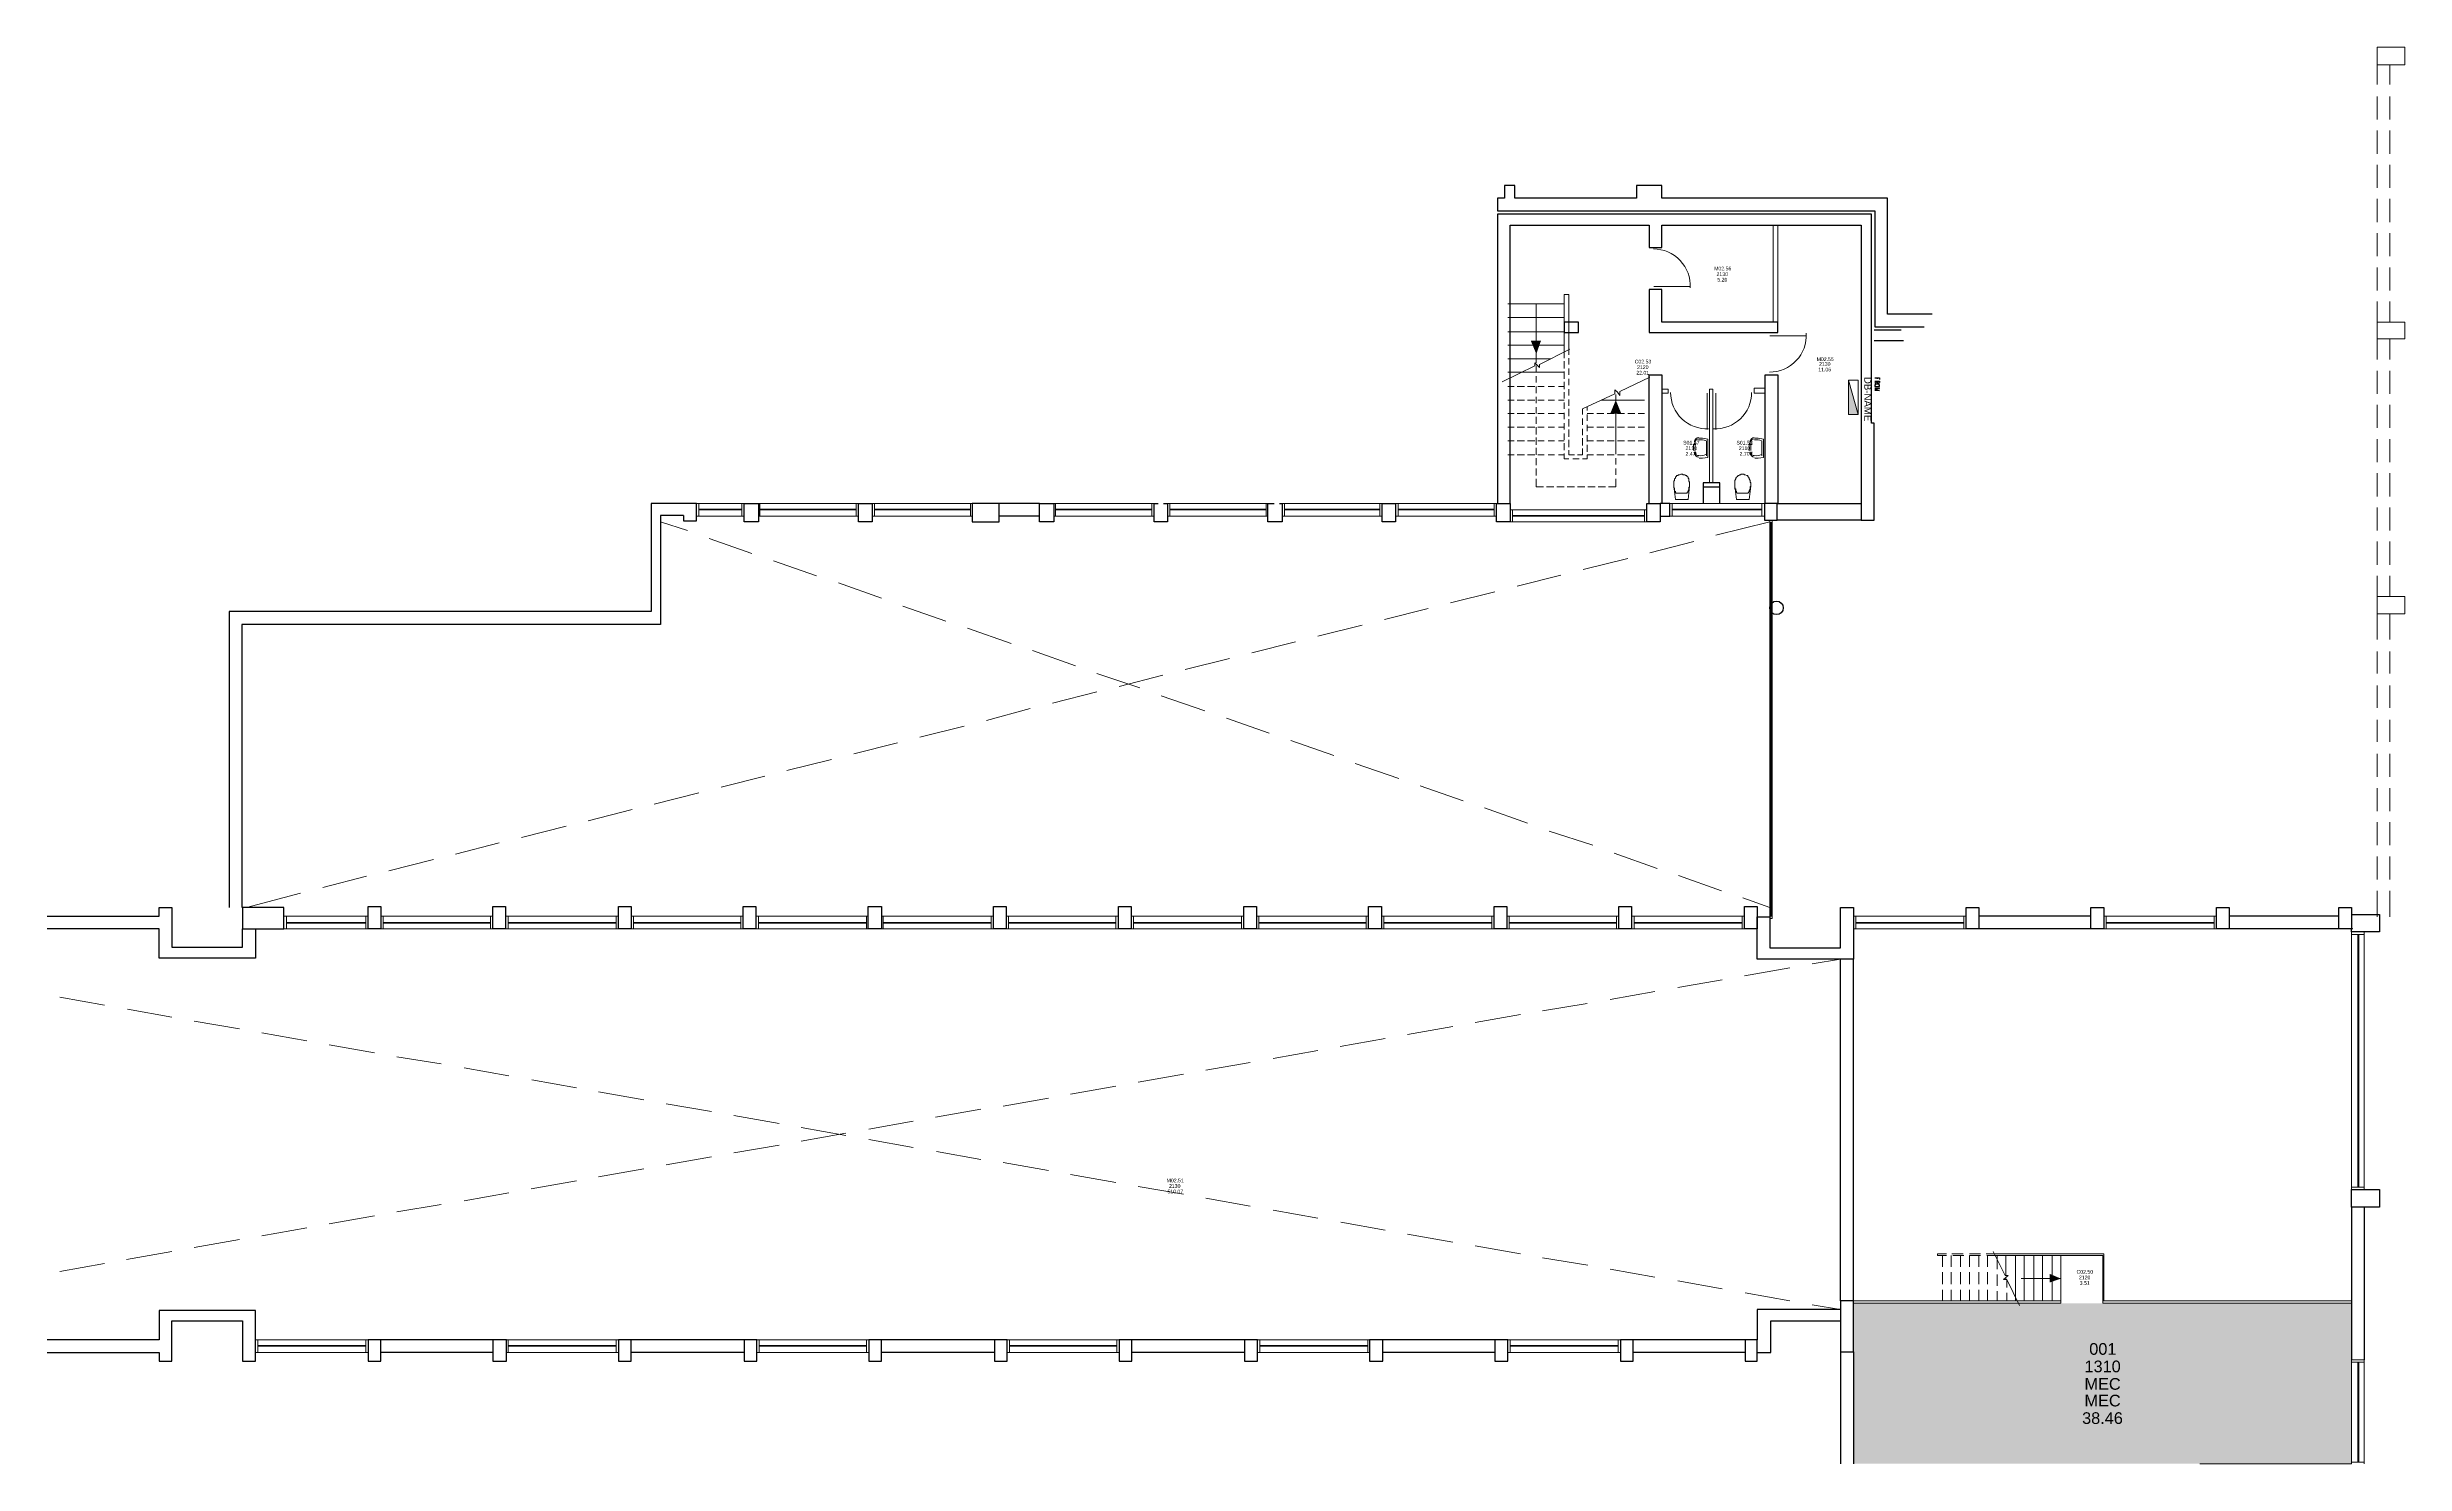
# Model space of a CAD drawing. Header units: millimetres. Extents: x 0 to 90.1, y 0 to 45.4.
# Drawn here: x 37.8 to 90.1, y 0.3 to 31.8 of the extents above; entities that cross this region are included whole.
import ezdxf

# ---------------------------------------------------------------- set-up
doc = ezdxf.new("R2010")
doc.units = ezdxf.units.MM
for name, color, linetype in [('PDF_014402$_ps_POWER', 4, 'Continuous'), ('PDF_014402$_ps_TEXTBOLD$POWER', 2, 'Continuous'), ('PDF_014402$BL', 7, 'Continuous'), ('PDF_014402$BL-ABOVE', 7, 'Continuous'), ('PDF_014402$BL-SAN', 7, 'Continuous'), ('PDF_014402$DR', 7, 'Continuous'), ('PDF_014402$PL-STAIR', 7, 'Continuous'), ('PDF_014402$WA', 7, 'Continuous'), ('PDF_014402$WA-COL', 7, 'Continuous'), ('PDF_014402$WA-EXT', 7, 'Continuous'), ('PDF_014402$WN', 7, 'Continuous'), ('PDF_Text', 7, 'Continuous')]:
    doc.layers.add(name, color=color, linetype=linetype)
doc.layers.add('PDF_014402$HL-TMP', color=7, linetype='Continuous', true_color=0x76efc1)
doc.styles.add('PDF ArialMT', font='arial.ttf')

msp = doc.modelspace()

# ---------------------------------------------------------------- hatches: boundary and pattern name
at = {"layer": 'PDF_014402$WA', "transparency": 33554559}
msp.add_hatch(color=256, dxfattribs=at).paths.add_polyline_path([(88.935, 12.243), (88.917, 12.226), (88.9, 12.208), (88.917, 12.191), (88.935, 12.173), (88.953, 12.191), (88.97, 12.208), (88.953, 12.226)])

# ---------------------------------------------------------------- linework, layer by layer
at = {"layer": 'PDF_014402$_ps_POWER', "lineweight": 0}
msp.add_lwpolyline([(77.774, 23.616), (77.985, 23.616), (77.985, 24.374), (77.774, 24.374)], close=True, dxfattribs=at)
msp.add_lwpolyline([(77.774, 24.374), (77.985, 23.616)], dxfattribs=at)
at = {"layer": 'PDF_014402$_ps_POWER', "transparency": 33554559}
msp.add_solid([(77.985, 23.616), (77.774, 23.616), (77.774, 24.374)], dxfattribs=at)
at = {"layer": 'PDF_014402$_ps_TEXTBOLD$POWER', "lineweight": 25}
for points in [[(78.356, 24.427), (78.461, 24.427), (78.461, 24.392)], [(78.356, 24.357), (78.461, 24.357), (78.461, 24.322), (78.444, 24.322), (78.444, 24.304), (78.426, 24.304), (78.426, 24.322), (78.409, 24.322), (78.409, 24.357)], [(78.409, 24.339), (78.356, 24.304)], [(78.356, 24.198), (78.461, 24.198), (78.356, 24.163), (78.461, 24.145), (78.356, 24.145)], [(78.409, 24.427), (78.409, 24.41)]]:
    msp.add_lwpolyline(points, dxfattribs=at)
msp.add_lwpolyline([(78.461, 24.269), (78.444, 24.286), (78.426, 24.286), (78.391, 24.286), (78.373, 24.286), (78.356, 24.269), (78.356, 24.251), (78.356, 24.233), (78.373, 24.233), (78.391, 24.233), (78.426, 24.233), (78.444, 24.233), (78.461, 24.233), (78.461, 24.251)], close=True, dxfattribs=at)
at = {"layer": 'PDF_014402$BL', "lineweight": 9}
for points in [[(71.461, 24.868), (71.461, 24.992), (71.461, 26.279), (71.567, 26.279), (71.567, 25.044), (71.567, 24.939)], [(71.461, 24.798), (71.461, 24.639)], [(71.567, 24.868), (71.567, 24.727)], [(71.567, 24.639), (71.567, 24.498)], [(71.461, 24.568), (71.461, 24.41)], [(71.461, 24.339), (71.461, 24.18)], [(71.461, 24.11), (71.461, 23.969)], [(71.567, 24.41), (71.567, 24.269)], [(71.567, 24.18), (71.567, 24.039)], [(70.262, 24.039), (70.262, 24.039)], [(71.461, 23.881), (71.461, 23.74)], [(71.461, 23.652), (71.461, 23.51)], [(71.567, 23.951), (71.567, 23.81)], [(71.567, 23.74), (71.567, 23.581)], [(71.867, 23.74), (71.867, 23.616)], [(71.973, 23.793), (71.973, 23.704)], [(71.973, 23.616), (71.973, 23.475)], [(71.461, 23.422), (71.461, 23.281)], [(71.461, 23.193), (71.461, 23.052)], [(71.567, 23.51), (71.567, 23.352)], [(71.567, 23.281), (71.567, 23.123)], [(71.567, 23.052), (71.567, 22.893)], [(71.867, 23.528), (71.867, 23.387)], [(71.867, 23.299), (71.867, 23.158)], [(71.867, 23.087), (71.867, 22.929)], [(71.973, 23.387), (71.973, 23.246)], [(71.973, 23.158), (71.973, 23.017)], [(71.461, 22.981), (71.461, 22.823)], [(71.461, 22.752), (71.461, 22.629), (71.567, 22.629)], [(71.567, 22.823), (71.567, 22.717), (71.691, 22.717)], [(71.655, 22.629), (71.796, 22.629)], [(71.867, 22.858), (71.867, 22.717), (71.761, 22.717)], [(71.973, 22.717), (71.973, 22.629), (71.867, 22.629)], [(71.973, 22.946), (71.973, 22.788)], [(53.265, 21.641), (52.207, 21.641)], [(55.804, 21.641), (53.582, 21.641)], [(58.325, 21.641), (56.104, 21.641)], [(62.363, 21.641), (60.141, 21.641)], [(64.885, 21.641), (62.663, 21.641)], [(67.424, 21.641), (65.202, 21.641)], [(69.963, 21.641), (67.723, 21.641)], [(73.295, 21.5), (70.262, 21.5)], [(75.905, 21.641), (73.807, 21.641)], [(51.414, 21.236), (52.013, 21.042)], [(52.207, 21.359), (53.265, 21.359)], [(53.582, 21.359), (55.804, 21.359)], [(56.104, 21.359), (58.325, 21.359)], [(60.141, 21.359), (62.363, 21.359)], [(62.663, 21.359), (64.885, 21.359)], [(65.202, 21.359), (67.424, 21.359)], [(67.723, 21.359), (69.963, 21.359)], [(70.262, 21.236), (73.295, 21.236)], [(73.807, 21.359), (75.905, 21.359)], [(74.829, 20.936), (76.028, 21.236)], [(76.028, 21.271), (76.028, 12.437)], [(76.081, 12.437), (76.081, 21.271)], [(52.489, 20.866), (53.441, 20.531)], [(71.885, 20.178), (72.872, 20.425)], [(73.366, 20.548), (74.336, 20.795)], [(53.917, 20.372), (54.869, 20.037)], [(70.421, 19.808), (71.391, 20.055)], [(55.363, 19.878), (56.315, 19.543)], [(56.791, 19.367), (57.744, 19.032)], [(68.94, 19.437), (69.927, 19.684)], [(58.22, 18.873), (59.189, 18.538)], [(65.995, 18.697), (66.983, 18.944)], [(67.477, 19.067), (68.446, 19.314)], [(59.665, 18.379), (60.618, 18.044)], [(64.532, 18.327), (65.502, 18.573)], [(61.094, 17.868), (62.046, 17.551)], [(61.587, 17.586), (62.557, 17.833)], [(63.051, 17.956), (64.038, 18.203)], [(60.106, 17.216), (61.094, 17.463)], [(62.522, 17.374), (63.492, 17.039)], [(58.643, 16.828), (59.613, 17.092)], [(63.968, 16.881), (64.92, 16.546)], [(55.698, 16.087), (56.668, 16.334)], [(57.162, 16.458), (58.149, 16.704)], [(65.396, 16.387), (66.348, 16.052)], [(54.217, 15.717), (55.204, 15.964)], [(66.824, 15.876), (67.794, 15.541)], [(51.272, 14.976), (52.26, 15.223)], [(52.754, 15.347), (53.723, 15.594)], [(68.27, 15.382), (69.222, 15.047)], [(49.809, 14.606), (50.779, 14.853)], [(69.698, 14.888), (70.65, 14.553)], [(48.328, 14.236), (49.315, 14.483)], [(71.126, 14.377), (72.096, 14.06)], [(45.383, 13.495), (46.371, 13.742)], [(46.864, 13.866), (47.834, 14.112)], [(72.572, 13.883), (73.524, 13.548)], [(43.92, 13.125), (44.89, 13.372)], [(74, 13.39), (74.953, 13.054)], [(42.227, 12.684), (43.426, 13.002)], [(75.429, 12.896), (76.028, 12.684)], [(44.925, 12.49), (43.056, 12.49)], [(43.056, 12.208), (44.925, 12.208)], [(47.693, 12.49), (45.207, 12.49)], [(45.207, 12.208), (47.693, 12.208)], [(50.479, 12.49), (47.975, 12.49)], [(47.975, 12.208), (50.479, 12.208)], [(53.247, 12.49), (50.761, 12.49)], [(50.761, 12.208), (53.247, 12.208)], [(56.016, 12.49), (53.529, 12.49)], [(53.529, 12.208), (56.016, 12.208)], [(58.801, 12.49), (56.315, 12.49)], [(56.315, 12.208), (58.801, 12.208)], [(61.57, 12.49), (59.084, 12.49)], [(59.084, 12.208), (61.57, 12.208)], [(64.356, 12.49), (61.852, 12.49)], [(61.852, 12.208), (64.356, 12.208)], [(67.124, 12.49), (64.638, 12.49)], [(64.638, 12.208), (67.124, 12.208)], [(69.91, 12.49), (67.406, 12.49)], [(67.406, 12.208), (69.91, 12.208)], [(72.678, 12.49), (70.192, 12.49)], [(70.192, 12.208), (72.678, 12.208)], [(75.464, 12.49), (72.96, 12.49)], [(72.96, 12.208), (75.464, 12.208)], [(80.383, 12.49), (77.88, 12.49)], [(77.88, 12.208), (80.383, 12.208)], [(85.938, 12.49), (83.434, 12.49)], [(83.434, 12.208), (85.938, 12.208)], [(88.935, 12.138), (88.935, 6.425)], [(89.217, 6.425), (89.217, 12.138)], [(76.963, 11.432), (77.597, 11.538)], [(73.983, 10.903), (74.97, 11.08)], [(75.464, 11.168), (76.469, 11.344)], [(38.083, 10.692), (39.071, 10.515)], [(70.985, 10.392), (71.973, 10.551)], [(72.484, 10.639), (73.472, 10.815)], [(39.582, 10.427), (40.57, 10.251)], [(41.063, 10.163), (42.068, 9.986)], [(67.988, 9.863), (68.993, 10.039)], [(69.487, 10.128), (70.492, 10.304)], [(42.562, 9.898), (43.567, 9.722)], [(44.061, 9.634), (45.066, 9.458)], [(65.008, 9.334), (65.995, 9.51)], [(66.489, 9.599), (67.494, 9.775)], [(45.56, 9.369), (46.547, 9.211)], [(47.058, 9.122), (48.046, 8.946)], [(62.011, 8.805), (63.016, 8.981)], [(63.509, 9.07), (64.497, 9.246)], [(48.557, 8.858), (49.544, 8.682)], [(50.038, 8.594), (51.043, 8.417)], [(59.013, 8.276), (60.018, 8.452)], [(60.512, 8.541), (61.517, 8.717)], [(51.537, 8.329), (52.542, 8.153)], [(53.036, 8.065), (54.041, 7.888)], [(56.033, 7.765), (57.021, 7.941)], [(57.514, 8.029), (58.519, 8.206)], [(53.036, 7.236), (54.041, 7.412)], [(54.534, 7.8), (55.522, 7.624)], [(54.534, 7.5), (55.522, 7.677)], [(56.033, 7.536), (57.021, 7.359)], [(50.038, 6.707), (51.043, 6.883)], [(51.537, 6.971), (52.542, 7.148)], [(57.532, 7.271), (58.519, 7.095)], [(59.013, 7.024), (60.018, 6.848)], [(47.058, 6.178), (48.046, 6.354)], [(48.539, 6.442), (49.544, 6.619)], [(60.512, 6.76), (61.517, 6.583)], [(62.011, 6.495), (63.016, 6.319)], [(44.061, 5.667), (45.066, 5.843)], [(45.56, 5.931), (46.547, 6.09)], [(63.509, 6.231), (64.497, 6.054)], [(65.008, 5.966), (65.995, 5.79)], [(41.063, 5.138), (42.068, 5.314)], [(42.562, 5.402), (43.567, 5.578)], [(66.507, 5.702), (67.494, 5.526)], [(67.988, 5.437), (68.993, 5.261)], [(38.083, 4.609), (39.071, 4.785)], [(39.565, 4.873), (40.57, 5.049)], [(69.487, 5.173), (70.492, 4.997)], [(70.985, 4.908), (71.99, 4.75)], [(79.943, 4.997), (79.749, 4.997), (79.749, 4.961), (79.943, 4.961)], [(80.066, 4.997), (80.313, 4.997)], [(80.084, 4.961), (80.33, 4.961)], [(80.454, 4.997), (80.701, 4.997)], [(80.454, 4.961), (80.701, 4.961)], [(80.824, 4.997), (81.018, 4.997), (83.434, 4.997), (83.434, 3.956)], [(80.842, 4.961), (81.036, 4.961), (83.416, 4.961), (83.416, 3.956)], [(81.071, 4.891), (81.071, 4.961)], [(72.484, 4.662), (73.472, 4.485)], [(73.983, 4.397), (74.97, 4.221)], [(75.482, 4.133), (76.469, 3.956)], [(76.963, 3.868), (77.597, 3.762)], [(44.925, 3.092), (42.421, 3.092)], [(42.421, 2.81), (44.925, 2.81)], [(50.479, 3.092), (47.993, 3.092)], [(47.993, 2.81), (50.479, 2.81)], [(56.033, 3.092), (53.547, 3.092)], [(53.547, 2.81), (56.033, 2.81)], [(61.587, 3.092), (59.101, 3.092)], [(59.101, 2.81), (61.587, 2.81)], [(67.142, 3.092), (64.655, 3.092)], [(64.655, 2.81), (67.142, 2.81)], [(72.713, 3.092), (70.21, 3.092)], [(70.21, 2.81), (72.713, 2.81)], [(88.935, 2.651), (88.935, 0.342), (85.567, 0.342)], [(89.217, 0.342), (89.217, 2.651)]]:
    msp.add_lwpolyline(points, dxfattribs=at)
at = {"layer": 'PDF_014402$BL-ABOVE', "lineweight": 9}
for points in [[(89.499, 31.762), (90.116, 31.762), (90.116, 31.374), (89.499, 31.374)], [(89.499, 25.662), (90.116, 25.662), (90.116, 25.291), (89.499, 25.291)], [(89.499, 19.578), (90.116, 19.578), (90.116, 19.191), (89.499, 19.191)]]:
    msp.add_lwpolyline(points, close=True, dxfattribs=at)
for points in [[(89.499, 31.374), (89.499, 30.934)], [(89.781, 30.934), (89.781, 31.374)], [(89.499, 30.669), (89.499, 30.158)], [(89.781, 30.158), (89.781, 30.669)], [(89.499, 29.911), (89.499, 29.4)], [(89.781, 29.4), (89.781, 29.911)], [(89.499, 29.153), (89.499, 28.641)], [(89.781, 28.641), (89.781, 29.153)], [(89.499, 28.395), (89.499, 27.883)], [(89.781, 27.883), (89.781, 28.395)], [(89.499, 27.636), (89.499, 27.125)], [(89.781, 27.125), (89.781, 27.636)], [(89.499, 26.878), (89.499, 26.367)], [(89.781, 26.367), (89.781, 26.878)], [(89.499, 26.12), (89.499, 25.662)], [(89.781, 25.662), (89.781, 26.12)], [(89.499, 25.291), (89.499, 24.833)], [(89.781, 25.291), (89.781, 24.833)], [(89.499, 24.586), (89.499, 24.075)], [(89.781, 24.586), (89.781, 24.075)], [(89.499, 23.828), (89.499, 23.317)], [(89.781, 23.828), (89.781, 23.317)], [(89.499, 23.07), (89.499, 22.558)], [(89.781, 23.07), (89.781, 22.558)], [(89.499, 22.311), (89.499, 21.8)], [(89.781, 22.311), (89.781, 21.8)], [(89.499, 21.553), (89.499, 21.042)], [(89.781, 21.553), (89.781, 21.042)], [(89.499, 20.795), (89.499, 20.284)], [(89.781, 20.795), (89.781, 20.284)], [(89.499, 20.037), (89.499, 19.578)], [(89.781, 20.037), (89.781, 19.578)], [(89.499, 19.191), (89.499, 18.626)], [(89.781, 19.191), (89.781, 18.626)], [(89.499, 18.362), (89.499, 17.868)], [(89.781, 18.362), (89.781, 17.868)], [(89.499, 17.604), (89.499, 17.11)], [(89.781, 17.604), (89.781, 17.11)], [(89.499, 16.845), (89.499, 16.352)], [(89.781, 16.845), (89.781, 16.352)], [(89.499, 16.087), (89.499, 15.576)], [(89.781, 16.087), (89.781, 15.576)], [(89.499, 15.329), (89.499, 14.818)], [(89.781, 15.329), (89.781, 14.818)], [(89.499, 14.571), (89.499, 14.06)], [(89.781, 14.571), (89.781, 14.06)], [(89.499, 13.813), (89.499, 13.301)], [(89.781, 13.813), (89.781, 13.301)], [(89.499, 13.054), (89.499, 12.473)], [(89.781, 13.054), (89.781, 12.473)]]:
    msp.add_lwpolyline(points, dxfattribs=at)
at = {"layer": 'PDF_014402$BL-SAN', "lineweight": 9}
for points in [[(74.447, 23.073, 0.384808), (74.368, 23.002, -0.384808)], [(75.682, 23.073, 0.384808), (75.603, 23.002, -0.384808)], [(74.371, 22.96, 0.048209), (74.371, 22.816, -0.048209)], [(75.606, 22.96, 0.048209), (75.606, 22.816, -0.048209)]]:
    msp.add_lwpolyline(points, format="xyb", close=True, dxfattribs=at)
for points in [[(74.459, 22.646), (74.529, 22.646), (74.653, 22.664), (74.653, 23.07), (74.529, 23.087), (74.459, 23.087)], [(74.618, 23.034), (74.618, 22.699)], [(75.693, 22.646), (75.764, 22.646), (75.887, 22.664), (75.887, 23.07), (75.764, 23.087), (75.693, 23.087)], [(75.852, 23.034), (75.852, 22.699)], [(74.353, 22.981), (74.353, 22.946)], [(74.353, 22.788), (74.353, 22.752)], [(75.587, 22.981), (75.587, 22.946)], [(75.587, 22.788), (75.587, 22.752)], [(73.93, 22.206), (73.93, 22.223), (73.948, 22.241), (73.965, 22.259), (73.983, 22.259), (74, 22.276), (74.018, 22.276), (74.053, 22.294), (74.071, 22.294), (74.089, 22.294), (74.106, 22.276), (74.142, 22.276), (74.159, 22.259), (74.177, 22.259), (74.194, 22.241), (74.212, 22.223), (74.212, 22.206), (74.23, 22.188), (74.23, 22.153), (74.23, 22.135), (74.247, 22.118), (74.247, 22.1), (74.247, 22.082), (74.247, 22.047), (74.247, 22.029), (74.212, 21.73), (73.93, 21.73), (73.895, 22.029), (73.895, 22.012), (73.895, 21.994), (73.912, 21.976), (73.912, 21.959), (73.912, 21.924), (73.93, 21.906), (73.93, 21.888), (73.948, 21.871), (74.194, 21.871), (74.194, 21.888), (74.212, 21.906), (74.212, 21.924), (74.23, 21.959), (74.23, 21.976), (74.23, 21.994), (74.247, 22.012), (74.247, 22.029)], [(74.071, 22.294), (74.053, 22.294), (74.018, 22.276), (74, 22.276), (73.983, 22.259), (73.965, 22.259), (73.948, 22.241), (73.93, 22.223), (73.93, 22.206), (73.912, 22.188), (73.912, 22.153), (73.895, 22.135), (73.895, 22.118), (73.895, 22.1), (73.895, 22.082), (73.895, 22.047), (73.895, 22.029)], [(75.27, 22.206), (75.288, 22.223), (75.305, 22.241), (75.323, 22.259), (75.341, 22.259), (75.358, 22.276), (75.376, 22.276), (75.393, 22.294), (75.429, 22.294), (75.446, 22.294), (75.464, 22.276), (75.482, 22.276), (75.517, 22.259), (75.535, 22.259), (75.535, 22.241), (75.552, 22.223), (75.57, 22.206), (75.57, 22.188), (75.587, 22.153), (75.587, 22.135), (75.587, 22.118), (75.605, 22.1), (75.605, 22.082), (75.605, 22.047), (75.605, 22.029), (75.57, 21.73), (75.288, 21.73), (75.252, 22.029), (75.252, 22.012), (75.252, 21.994), (75.252, 21.976), (75.27, 21.959), (75.27, 21.924), (75.288, 21.906), (75.288, 21.888), (75.305, 21.871), (75.535, 21.871), (75.552, 21.888), (75.57, 21.906), (75.57, 21.924), (75.587, 21.959), (75.587, 21.976), (75.587, 21.994), (75.587, 22.012), (75.605, 22.029)], [(75.429, 22.294), (75.393, 22.294), (75.376, 22.276), (75.358, 22.276), (75.341, 22.259), (75.323, 22.259), (75.305, 22.241), (75.288, 22.223), (75.27, 22.206), (75.27, 22.188), (75.252, 22.153), (75.252, 22.135), (75.252, 22.118), (75.252, 22.1), (75.252, 22.082), (75.252, 22.047), (75.252, 22.029)]]:
    msp.add_lwpolyline(points, dxfattribs=at)
for points in [[(74.447, 22.703, -0.384835), (74.368, 22.774, 0.384835), (74.447, 22.703, 0.129183), (74.609, 22.729)], [(75.682, 22.703, -0.384835), (75.603, 22.774, 0.384835), (75.682, 22.703, 0.129183), (75.843, 22.729)]]:
    msp.add_lwpolyline(points, format="xyb", dxfattribs=at)
for points in [[(74.371, 22.946), (74.388, 22.981)], [(74.388, 22.752), (74.371, 22.788)], [(75.623, 22.946), (75.623, 22.981)], [(75.623, 22.752), (75.623, 22.788)]]:
    msp.add_lwpolyline(points, close=True, dxfattribs=at)
for centre, radius, start, end in [((74.483, 22.736), 0.319, 66.5263, 96.1819), ((75.717, 22.736), 0.319, 66.5263, 96.1819), ((75.119, 22.888), 0.786, 174.4665, 185.5335), ((76.353, 22.888), 0.786, 174.4665, 185.5335)]:
    msp.add_arc(centre, radius, start, end, dxfattribs=at)
for points in [[(74.447, 23.108), (74.398, 23.108), (74.356, 23.064), (74.351, 23.005)], [(75.682, 23.108), (75.632, 23.108), (75.59, 23.064), (75.585, 23.005)], [(74.351, 22.77), (74.356, 22.712), (74.398, 22.667), (74.447, 22.667)], [(75.585, 22.77), (75.59, 22.712), (75.632, 22.667), (75.682, 22.667)]]:
    msp.add_open_spline(points, degree=3, dxfattribs=at)
at = {"layer": 'PDF_014402$DR', "lineweight": 0}
for points in [[(73.454, 26.455), (74.265, 26.455), (73.454, 26.455)], [(76.028, 25.362), (76.839, 25.362), (76.028, 25.362)], [(74.635, 24.092), (74.635, 23.281), (74.635, 24.092)], [(74.829, 24.092), (74.829, 23.281), (74.829, 24.092)]]:
    msp.add_lwpolyline(points, dxfattribs=at)
for centre, radius, start, end in [((73.442, 26.467), 0.82, 357.0447, 90), ((76.017, 25.374), 0.82, 270, 2.9553), ((74.626, 24.101), 0.802, 179.9997, 272.9548), ((74.82, 24.101), 0.802, 267.0452, 0.0003)]:
    msp.add_arc(centre, radius, start, end, dxfattribs=at)
at = {"layer": 'PDF_014402$HL-TMP', "transparency": 33554559}
for points in [[(88.935, 3.903), (77.88, 3.903), (77.88, 3.903)], [(88.935, 0.342), (77.88, 0.342), (77.88, 3.903)], [(77.88, 3.903), (88.935, 3.903), (88.935, 0.342)]]:
    msp.add_solid(points, dxfattribs=at)
at = {"layer": 'PDF_014402$PL-STAIR', "lineweight": 9}
for points in [[(71.461, 26.067), (70.21, 26.067)], [(71.461, 25.767), (70.21, 25.767)], [(70.844, 24.762), (70.844, 24.956), (70.844, 26.067)], [(71.461, 25.45), (70.21, 25.45)], [(71.461, 25.15), (70.21, 25.15)], [(71.585, 25.062), (70.915, 24.727), (70.915, 24.657), (70.862, 24.709), (70.809, 24.762), (70.809, 24.692), (70.086, 24.339)], [(71.162, 24.851), (70.21, 24.851)], [(70.844, 24.692), (70.844, 24.551)], [(71.461, 24.551), (70.527, 24.551), (70.21, 24.551)], [(70.351, 24.233), (70.21, 24.233)], [(70.58, 24.233), (70.421, 24.233)], [(70.809, 24.233), (70.65, 24.233)], [(70.844, 24.463), (70.844, 24.322)], [(70.844, 24.233), (70.844, 24.092)], [(71.021, 24.233), (70.88, 24.233)], [(71.25, 24.233), (71.109, 24.233)], [(71.461, 24.233), (71.338, 24.233)], [(73.366, 24.445), (72.696, 24.128), (72.696, 24.039), (72.643, 24.11), (72.59, 24.163), (72.59, 24.075), (71.867, 23.74)], [(70.351, 23.934), (70.21, 23.934)], [(70.351, 23.634), (70.21, 23.634)], [(70.58, 23.934), (70.421, 23.934)], [(70.58, 23.634), (70.421, 23.634)], [(70.809, 23.934), (70.65, 23.934)], [(70.809, 23.634), (70.65, 23.634)], [(70.844, 24.004), (70.844, 23.863)], [(70.844, 23.775), (70.844, 23.634)], [(70.844, 23.563), (70.844, 23.405)], [(71.021, 23.934), (70.88, 23.934)], [(71.021, 23.634), (70.88, 23.634)], [(71.25, 23.934), (71.109, 23.934)], [(71.25, 23.634), (71.109, 23.634)], [(71.461, 23.934), (71.338, 23.934)], [(71.461, 23.634), (71.338, 23.634)], [(71.973, 23.634), (72.114, 23.634)], [(72.184, 23.634), (72.343, 23.634)], [(72.29, 23.934), (73.242, 23.934)], [(72.414, 23.634), (72.572, 23.634)], [(72.608, 23.863), (72.608, 24.057)], [(72.608, 23.934), (72.608, 22.823)], [(72.608, 23.634), (72.608, 23.793)], [(72.608, 23.405), (72.608, 23.563)], [(72.643, 23.634), (72.801, 23.634)], [(72.872, 23.634), (73.031, 23.634)], [(73.101, 23.634), (73.242, 23.634)], [(70.351, 23.334), (70.21, 23.334)], [(70.351, 23.034), (70.21, 23.034)], [(70.58, 23.334), (70.421, 23.334)], [(70.58, 23.034), (70.421, 23.034)], [(70.809, 23.334), (70.65, 23.334)], [(70.809, 23.034), (70.65, 23.034)], [(70.844, 23.334), (70.844, 23.175)], [(70.844, 23.105), (70.844, 22.946)], [(71.021, 23.334), (70.88, 23.334)], [(71.021, 23.034), (70.88, 23.034)], [(71.25, 23.334), (71.109, 23.334)], [(71.25, 23.034), (71.109, 23.034)], [(71.461, 23.334), (71.338, 23.334)], [(71.461, 23.034), (71.338, 23.034)], [(71.973, 23.334), (72.114, 23.334)], [(71.973, 23.034), (72.114, 23.034)], [(72.184, 23.334), (72.343, 23.334)], [(72.184, 23.034), (72.343, 23.034)], [(72.414, 23.334), (72.572, 23.334)], [(72.414, 23.034), (72.572, 23.034)], [(72.608, 23.175), (72.608, 23.334)], [(72.608, 22.964), (72.608, 23.105)], [(72.643, 23.334), (72.801, 23.334)], [(72.643, 23.034), (72.801, 23.034)], [(72.872, 23.334), (73.031, 23.334)], [(72.872, 23.034), (73.031, 23.034)], [(73.101, 23.334), (73.242, 23.334)], [(73.101, 23.034), (73.242, 23.034)], [(70.351, 22.717), (70.21, 22.717)], [(70.58, 22.717), (70.421, 22.717)], [(70.809, 22.717), (70.65, 22.717)], [(70.844, 22.876), (70.844, 22.717)], [(70.844, 22.646), (70.844, 22.488)], [(71.021, 22.717), (70.88, 22.717)], [(71.25, 22.717), (71.109, 22.717)], [(71.461, 22.717), (71.338, 22.717)], [(71.973, 22.717), (72.114, 22.717)], [(72.184, 22.717), (72.343, 22.717)], [(72.414, 22.717), (72.572, 22.717)], [(72.608, 22.735), (72.608, 22.876)], [(72.608, 22.505), (72.608, 22.646)], [(72.643, 22.717), (72.801, 22.717)], [(72.872, 22.717), (73.031, 22.717)], [(73.101, 22.717), (73.242, 22.717)], [(70.844, 22.417), (70.844, 22.259)], [(70.844, 22.188), (70.844, 22.012), (71.003, 22.012)], [(71.074, 22.012), (71.232, 22.012)], [(71.303, 22.012), (71.461, 22.012)], [(71.532, 22.012), (71.691, 22.012)], [(71.761, 22.012), (71.92, 22.012)], [(71.99, 22.012), (72.149, 22.012)], [(72.22, 22.012), (72.378, 22.012)], [(72.449, 22.012), (72.608, 22.012), (72.608, 22.188)], [(72.608, 22.276), (72.608, 22.417)], [(79.854, 4.714), (79.854, 4.961)], [(80.048, 4.714), (80.048, 4.961)], [(80.26, 4.714), (80.26, 4.961)], [(80.454, 4.714), (80.454, 4.961)], [(80.666, 4.714), (80.666, 4.961)], [(80.859, 4.714), (80.859, 4.961)], [(80.983, 5.049), (81.247, 4.52), (81.318, 4.52), (81.212, 4.432), (81.283, 4.432), (81.565, 3.85)], [(81.071, 4.662), (81.071, 4.891)], [(81.265, 4.52), (81.265, 4.961)], [(81.477, 3.956), (81.477, 4.961)], [(81.671, 3.956), (81.671, 4.961)], [(81.882, 3.956), (81.882, 4.961)], [(82.076, 3.956), (82.076, 4.961)], [(82.288, 3.956), (82.288, 4.961)], [(82.482, 3.956), (82.482, 4.961)], [(79.854, 4.327), (79.854, 4.591)], [(79.854, 3.956), (79.854, 4.203)], [(80.048, 4.327), (80.048, 4.591)], [(80.048, 3.956), (80.048, 4.203)], [(80.26, 4.327), (80.26, 4.591)], [(80.26, 3.956), (80.26, 4.203)], [(80.454, 4.327), (80.454, 4.591)], [(80.454, 3.956), (80.454, 4.203)], [(80.666, 4.327), (80.666, 4.591)], [(80.666, 3.956), (80.666, 4.203)], [(80.859, 4.327), (80.859, 4.591)], [(80.859, 3.956), (80.859, 4.203)], [(81.071, 4.291), (81.071, 4.538)], [(81.265, 4.432), (81.265, 4.485)], [(81.283, 4.432), (81.283, 4.256)], [(82.482, 4.45), (81.6, 4.45)], [(81.071, 3.956), (81.071, 4.168)], [(81.283, 4.133), (81.283, 3.956)]]:
    msp.add_lwpolyline(points, dxfattribs=at)
at = {"layer": 'PDF_014402$PL-STAIR', "transparency": 33554559}
for points in [[(70.721, 25.256), (70.844, 24.956), (70.95, 25.256)], [(72.731, 23.634), (72.608, 23.934), (72.484, 23.634)], [(82.235, 4.362), (82.482, 4.45), (82.235, 4.556)]]:
    msp.add_solid(points, dxfattribs=at)
at = {"layer": 'PDF_014402$WA', "lineweight": 20}
for points in [[(76.099, 25.662), (76.099, 27.813)], [(76.205, 25.662), (76.205, 27.813)], [(73.63, 24.092), (73.771, 24.092), (73.771, 24.18), (73.63, 24.18)], [(74.759, 22.1), (74.759, 24.18), (74.688, 24.18), (74.688, 22.1)], [(75.922, 24.092), (75.676, 24.092), (75.676, 24.198), (75.922, 24.198)], [(77.88, 3.956), (82.482, 3.956), (82.482, 3.903), (77.88, 3.903)], [(88.935, 3.903), (83.416, 3.903), (83.416, 3.956), (88.935, 3.956)], [(88.935, 2.651), (89.217, 2.651)]]:
    msp.add_lwpolyline(points, dxfattribs=at)
at = {"layer": 'PDF_014402$WA-COL', "lineweight": 25}
for points in [[(71.779, 25.432), (71.779, 25.662), (71.461, 25.662), (71.461, 25.432)], [(53.265, 21.641), (53.582, 21.641), (53.582, 21.236), (53.265, 21.236)], [(55.804, 21.641), (56.104, 21.641), (56.104, 21.236), (55.804, 21.236)], [(58.925, 21.641), (58.325, 21.641), (58.325, 21.236), (58.925, 21.236)], [(59.824, 21.641), (60.141, 21.641), (60.141, 21.236), (59.824, 21.236)], [(67.424, 21.641), (67.723, 21.641), (67.723, 21.236), (67.424, 21.236)], [(69.963, 21.641), (70.262, 21.641), (70.262, 21.236), (69.963, 21.236)], [(73.295, 21.641), (73.595, 21.641), (73.595, 21.236), (73.295, 21.236)], [(73.807, 21.359), (73.807, 21.641), (73.595, 21.641), (73.595, 21.359)], [(76.187, 21.271), (76.187, 21.641), (75.905, 21.641), (75.905, 21.271)], [(42.139, 12.208), (43.056, 12.208), (43.056, 12.684), (42.139, 12.684)], [(44.925, 12.702), (45.207, 12.702), (45.207, 12.208), (44.925, 12.208)], [(47.693, 12.702), (47.975, 12.702), (47.975, 12.208), (47.693, 12.208)], [(50.479, 12.702), (50.761, 12.702), (50.761, 12.208), (50.479, 12.208)], [(53.247, 12.702), (53.529, 12.702), (53.529, 12.208), (53.247, 12.208)], [(56.016, 12.702), (56.315, 12.702), (56.315, 12.208), (56.016, 12.208)], [(58.801, 12.702), (59.084, 12.702), (59.084, 12.208), (58.801, 12.208)], [(61.57, 12.702), (61.852, 12.702), (61.852, 12.208), (61.57, 12.208)], [(64.356, 12.702), (64.638, 12.702), (64.638, 12.208), (64.356, 12.208)], [(67.124, 12.702), (67.406, 12.702), (67.406, 12.208), (67.124, 12.208)], [(69.91, 12.702), (70.192, 12.702), (70.192, 12.208), (69.91, 12.208)], [(72.678, 12.702), (72.96, 12.702), (72.96, 12.208), (72.678, 12.208)], [(75.464, 12.702), (75.746, 12.702), (75.746, 12.208), (75.464, 12.208)], [(80.666, 12.208), (80.383, 12.208), (80.383, 12.684), (80.666, 12.684)], [(83.434, 12.208), (83.152, 12.208), (83.152, 12.684), (83.434, 12.684)], [(86.22, 12.208), (85.938, 12.208), (85.938, 12.684), (86.22, 12.684)], [(88.935, 6.425), (89.552, 6.425), (89.552, 6.037), (88.935, 6.037)], [(77.597, 3.956), (77.597, 2.828), (77.88, 2.828), (77.88, 3.956)], [(45.207, 3.092), (44.925, 3.092), (44.925, 2.616), (45.207, 2.616)], [(47.993, 3.092), (47.693, 3.092), (47.693, 2.616), (47.993, 2.616)], [(50.761, 3.092), (50.479, 3.092), (50.479, 2.616), (50.761, 2.616)], [(53.547, 3.092), (53.265, 3.092), (53.265, 2.616), (53.547, 2.616)], [(56.315, 3.092), (56.033, 3.092), (56.033, 2.616), (56.315, 2.616)], [(59.101, 3.092), (58.819, 3.092), (58.819, 2.616), (59.101, 2.616)], [(61.869, 3.092), (61.587, 3.092), (61.587, 2.616), (61.869, 2.616)], [(64.655, 3.092), (64.373, 3.092), (64.373, 2.616), (64.655, 2.616)], [(67.441, 3.092), (67.142, 3.092), (67.142, 2.616), (67.441, 2.616)], [(70.21, 3.092), (69.927, 3.092), (69.927, 2.616), (70.21, 2.616)], [(72.995, 3.092), (72.713, 3.092), (72.713, 2.616), (72.995, 2.616)], [(75.746, 3.092), (75.482, 3.092), (75.482, 2.616), (75.746, 2.616)]]:
    msp.add_lwpolyline(points, close=True, dxfattribs=at)
for points in [[(74.917, 21.641), (74.917, 22.1), (74.547, 22.1), (74.547, 21.641)], [(74.547, 22.012), (74.917, 22.012)], [(51.925, 21.377), (51.925, 21.254), (52.207, 21.254), (52.207, 21.641)], [(62.575, 21.641), (62.663, 21.641), (62.663, 21.236), (62.363, 21.236), (62.363, 21.641), (62.451, 21.641)], [(65.149, 21.641), (65.202, 21.641), (65.202, 21.236), (64.885, 21.236), (64.885, 21.641), (65.026, 21.641)], [(88.935, 12.526), (89.552, 12.526), (89.552, 12.138), (88.935, 12.138), (88.935, 12.208), (88.653, 12.208), (88.653, 12.684), (88.935, 12.684), (88.935, 12.208)]]:
    msp.add_lwpolyline(points, dxfattribs=at)
msp.add_circle((76.175, 19.326), 0.15, dxfattribs=at)
msp.add_circle((76.175, 19.326), 0.15, dxfattribs=at)
at = {"layer": 'PDF_014402$WA-EXT', "lineweight": 25}
for points in [[(79.625, 25.838), (78.638, 25.838), (78.638, 28.412), (73.63, 28.412), (73.63, 28.694), (73.066, 28.694), (73.066, 28.412), (70.368, 28.412), (70.368, 28.694), (70.139, 28.694), (70.139, 28.412), (69.98, 28.412), (69.98, 28.13), (78.356, 28.13), (78.356, 25.556), (79.449, 25.556)], [(70.262, 21.641), (70.262, 27.813), (73.348, 27.813), (73.348, 27.319), (73.63, 27.319), (73.63, 27.813), (78.056, 27.813), (78.056, 21.271), (78.338, 21.271), (78.338, 23.422), (78.285, 23.422), (78.285, 28.06), (69.98, 28.06), (69.98, 21.641)], [(78.938, 25.485), (78.338, 25.485)], [(78.338, 25.256), (78.99, 25.256)], [(73.348, 21.641), (73.348, 24.498), (73.63, 24.498), (73.63, 21.641)], [(75.922, 21.641), (75.922, 24.498), (76.205, 24.498), (76.205, 21.641)], [(52.207, 21.641), (51.202, 21.641), (51.202, 19.243), (41.839, 19.243), (41.839, 18.961)], [(59.824, 21.641), (58.925, 21.641)], [(76.187, 21.641), (78.056, 21.641)], [(51.925, 21.377), (51.414, 21.377), (51.414, 18.961), (50.303, 18.961), (42.121, 18.961), (42.121, 12.684)], [(59.824, 21.359), (58.925, 21.359)], [(78.056, 21.271), (76.187, 21.271)], [(41.839, 19.243), (41.839, 12.684)], [(37.801, 12.49), (40.288, 12.49), (40.288, 12.684), (40.57, 12.684), (40.57, 11.803), (42.139, 11.803), (42.139, 12.208)], [(42.421, 12.208), (42.421, 11.556), (40.288, 11.556), (40.288, 12.208), (37.801, 12.208)], [(83.152, 12.49), (80.666, 12.49)], [(83.152, 12.208), (80.666, 12.208)], [(88.653, 12.49), (86.22, 12.49)], [(88.653, 12.208), (86.22, 12.208)], [(77.597, 3.956), (77.597, 11.538)], [(77.88, 3.956), (77.88, 11.538)], [(88.935, 6.037), (88.935, 2.651)], [(89.217, 6.037), (89.217, 2.651)], [(37.801, 2.81), (40.288, 2.81), (40.288, 2.616), (40.57, 2.616), (40.57, 3.515), (42.139, 3.515), (42.139, 2.616), (42.421, 2.616), (42.421, 3.745), (40.288, 3.745), (40.288, 3.092), (37.801, 3.092)], [(77.597, 3.762), (75.746, 3.762), (75.746, 3.092)], [(75.746, 2.81), (76.046, 2.81), (76.046, 3.515), (77.597, 3.515)], [(47.693, 3.092), (45.207, 3.092)], [(47.693, 2.81), (45.207, 2.81)], [(53.265, 3.092), (50.761, 3.092)], [(53.265, 2.81), (50.761, 2.81)], [(58.819, 3.092), (56.315, 3.092)], [(58.819, 2.81), (56.315, 2.81)], [(64.373, 3.092), (61.869, 3.092)], [(64.373, 2.81), (61.869, 2.81)], [(69.927, 3.092), (67.441, 3.092)], [(69.927, 2.81), (67.441, 2.81)], [(75.482, 3.092), (72.995, 3.092)], [(75.482, 2.81), (72.995, 2.81)], [(77.597, 2.828), (77.597, 0.342)], [(77.88, 2.828), (77.88, 0.342)]]:
    msp.add_lwpolyline(points, dxfattribs=at)
for points in [[(73.348, 26.385), (73.348, 25.432), (76.205, 25.432), (76.205, 25.662), (73.63, 25.662), (73.63, 26.385)], [(75.746, 11.538), (75.746, 12.473), (76.028, 12.473), (76.028, 11.785), (77.597, 11.785), (77.597, 12.684), (77.88, 12.684), (77.88, 11.538)]]:
    msp.add_lwpolyline(points, close=True, dxfattribs=at)
at = {"layer": 'PDF_014402$WN', "lineweight": 0}
for points in [[(52.207, 21.641), (52.207, 21.359)], [(52.26, 21.641), (52.26, 21.359)], [(52.26, 21.518), (53.212, 21.518)], [(52.26, 21.5), (53.212, 21.5)], [(53.212, 21.359), (53.212, 21.641)], [(53.265, 21.359), (53.265, 21.641)], [(53.582, 21.641), (53.582, 21.359)], [(53.618, 21.641), (53.618, 21.359)], [(53.618, 21.518), (55.751, 21.518)], [(53.618, 21.5), (55.751, 21.5)], [(55.751, 21.359), (55.751, 21.641)], [(55.804, 21.359), (55.804, 21.641)], [(56.104, 21.641), (56.104, 21.359)], [(56.157, 21.641), (56.157, 21.359)], [(56.157, 21.518), (58.29, 21.518)], [(56.157, 21.5), (58.29, 21.5)], [(58.29, 21.359), (58.29, 21.641)], [(58.325, 21.359), (58.325, 21.641)], [(60.141, 21.641), (60.141, 21.359)], [(60.177, 21.641), (60.177, 21.359)], [(60.177, 21.518), (62.31, 21.518)], [(60.177, 21.5), (62.31, 21.5)], [(62.31, 21.359), (62.31, 21.641)], [(62.363, 21.359), (62.363, 21.641)], [(62.663, 21.641), (62.663, 21.359)], [(62.716, 21.641), (62.716, 21.359)], [(62.716, 21.518), (64.849, 21.518)], [(62.716, 21.5), (64.849, 21.5)], [(64.849, 21.359), (64.849, 21.641)], [(64.885, 21.359), (64.885, 21.641)], [(65.202, 21.641), (65.202, 21.359)], [(65.255, 21.641), (65.255, 21.359)], [(65.255, 21.518), (67.371, 21.518)], [(65.255, 21.5), (67.371, 21.5)], [(67.371, 21.359), (67.371, 21.641)], [(67.424, 21.359), (67.424, 21.641)], [(67.723, 21.641), (67.723, 21.359)], [(67.776, 21.641), (67.776, 21.359)], [(67.776, 21.518), (69.91, 21.518)], [(67.776, 21.5), (69.91, 21.5)], [(69.91, 21.359), (69.91, 21.641)], [(69.963, 21.359), (69.963, 21.641)], [(70.262, 21.5), (70.262, 21.236)], [(70.315, 21.5), (70.315, 21.236)], [(73.242, 21.236), (73.242, 21.5)], [(73.295, 21.236), (73.295, 21.5)], [(73.807, 21.641), (73.807, 21.359)], [(73.859, 21.641), (73.859, 21.359)], [(73.859, 21.518), (75.852, 21.518)], [(73.859, 21.5), (75.852, 21.5)], [(75.852, 21.359), (75.852, 21.641)], [(75.905, 21.359), (75.905, 21.641)], [(70.315, 21.377), (73.242, 21.377)], [(70.315, 21.359), (73.242, 21.359)], [(76.081, 21.271), (76.028, 21.271)], [(76.081, 21.218), (76.028, 21.218)], [(76.046, 12.49), (76.046, 21.218)], [(76.063, 12.49), (76.063, 21.218)], [(43.056, 12.49), (43.056, 12.208)], [(43.109, 12.49), (43.109, 12.208)], [(43.109, 12.349), (44.872, 12.349)], [(43.109, 12.332), (44.872, 12.332)], [(44.872, 12.208), (44.872, 12.49)], [(44.925, 12.208), (44.925, 12.49)], [(45.207, 12.49), (45.207, 12.208)], [(45.26, 12.49), (45.26, 12.208)], [(45.26, 12.349), (47.64, 12.349)], [(45.26, 12.332), (47.64, 12.332)], [(47.64, 12.208), (47.64, 12.49)], [(47.693, 12.208), (47.693, 12.49)], [(47.975, 12.49), (47.975, 12.208)], [(48.028, 12.49), (48.028, 12.208)], [(48.028, 12.349), (50.426, 12.349)], [(48.028, 12.332), (50.426, 12.332)], [(50.426, 12.208), (50.426, 12.49)], [(50.479, 12.208), (50.479, 12.49)], [(50.761, 12.49), (50.761, 12.208)], [(50.814, 12.49), (50.814, 12.208)], [(50.814, 12.349), (53.194, 12.349)], [(50.814, 12.332), (53.194, 12.332)], [(53.194, 12.208), (53.194, 12.49)], [(53.247, 12.208), (53.247, 12.49)], [(53.529, 12.49), (53.529, 12.208)], [(53.582, 12.49), (53.582, 12.208)], [(53.582, 12.349), (55.98, 12.349)], [(53.582, 12.332), (55.98, 12.332)], [(55.98, 12.208), (55.98, 12.49)], [(56.016, 12.208), (56.016, 12.49)], [(56.315, 12.49), (56.315, 12.208)], [(56.351, 12.49), (56.351, 12.208)], [(56.351, 12.349), (58.749, 12.349)], [(56.351, 12.332), (58.749, 12.332)], [(58.749, 12.208), (58.749, 12.49)], [(58.801, 12.208), (58.801, 12.49)], [(59.084, 12.49), (59.084, 12.208)], [(59.136, 12.49), (59.136, 12.208)], [(59.136, 12.349), (61.517, 12.349)], [(59.136, 12.332), (61.517, 12.332)], [(61.517, 12.208), (61.517, 12.49)], [(61.57, 12.208), (61.57, 12.49)], [(61.852, 12.49), (61.852, 12.208)], [(61.905, 12.49), (61.905, 12.208)], [(61.905, 12.349), (64.303, 12.349)], [(61.905, 12.332), (64.303, 12.332)], [(64.303, 12.208), (64.303, 12.49)], [(64.356, 12.208), (64.356, 12.49)], [(64.638, 12.49), (64.638, 12.208)], [(64.691, 12.49), (64.691, 12.208)], [(64.691, 12.349), (67.071, 12.349)], [(64.691, 12.332), (67.071, 12.332)], [(67.071, 12.208), (67.071, 12.49)], [(67.124, 12.208), (67.124, 12.49)], [(67.406, 12.49), (67.406, 12.208)], [(67.459, 12.49), (67.459, 12.208)], [(67.459, 12.349), (69.857, 12.349)], [(67.459, 12.332), (69.857, 12.332)], [(69.857, 12.208), (69.857, 12.49)], [(69.91, 12.208), (69.91, 12.49)], [(70.192, 12.49), (70.192, 12.208)], [(70.245, 12.49), (70.245, 12.208)], [(70.245, 12.349), (72.625, 12.349)], [(70.245, 12.332), (72.625, 12.332)], [(72.625, 12.208), (72.625, 12.49)], [(72.678, 12.208), (72.678, 12.49)], [(72.96, 12.49), (72.96, 12.208)], [(73.013, 12.49), (73.013, 12.208)], [(73.013, 12.349), (75.411, 12.349)], [(73.013, 12.332), (75.411, 12.332)], [(75.411, 12.208), (75.411, 12.49)], [(75.464, 12.208), (75.464, 12.49)], [(76.028, 12.49), (76.081, 12.49)], [(76.028, 12.437), (76.081, 12.437)], [(77.88, 12.49), (77.88, 12.208)], [(77.932, 12.49), (77.932, 12.208)], [(77.932, 12.349), (80.33, 12.349)], [(77.932, 12.332), (80.33, 12.332)], [(80.33, 12.208), (80.33, 12.49)], [(80.383, 12.208), (80.383, 12.49)], [(83.434, 12.49), (83.434, 12.208)], [(83.487, 12.49), (83.487, 12.208)], [(83.487, 12.349), (85.885, 12.349)], [(83.487, 12.332), (85.885, 12.332)], [(85.885, 12.208), (85.885, 12.49)], [(85.938, 12.208), (85.938, 12.49)], [(89.217, 12.138), (88.935, 12.138)], [(89.217, 12.085), (88.935, 12.085)], [(89.076, 12.085), (89.076, 6.478)], [(89.094, 12.085), (89.094, 6.478)], [(88.935, 6.478), (89.217, 6.478)], [(88.935, 6.425), (89.217, 6.425)], [(42.421, 3.092), (42.421, 2.81)], [(42.474, 3.092), (42.474, 2.81)], [(42.474, 2.969), (44.872, 2.969)], [(42.474, 2.951), (44.872, 2.951)], [(44.872, 2.81), (44.872, 3.092)], [(44.925, 2.81), (44.925, 3.092)], [(47.993, 3.092), (47.993, 2.81)], [(48.028, 3.092), (48.028, 2.81)], [(48.028, 2.969), (50.426, 2.969)], [(48.028, 2.951), (50.426, 2.951)], [(50.426, 2.81), (50.426, 3.092)], [(50.479, 2.81), (50.479, 3.092)], [(53.547, 3.092), (53.547, 2.81)], [(53.6, 3.092), (53.6, 2.81)], [(53.6, 2.969), (55.98, 2.969)], [(53.6, 2.951), (55.98, 2.951)], [(55.98, 2.81), (55.98, 3.092)], [(56.033, 2.81), (56.033, 3.092)], [(59.101, 3.092), (59.101, 2.81)], [(59.154, 3.092), (59.154, 2.81)], [(59.154, 2.969), (61.534, 2.969)], [(59.154, 2.951), (61.534, 2.951)], [(61.534, 2.81), (61.534, 3.092)], [(61.587, 2.81), (61.587, 3.092)], [(64.655, 3.092), (64.655, 2.81)], [(64.708, 3.092), (64.708, 2.81)], [(64.708, 2.969), (67.106, 2.969)], [(64.708, 2.951), (67.106, 2.951)], [(67.106, 2.81), (67.106, 3.092)], [(67.142, 2.81), (67.142, 3.092)], [(70.21, 3.092), (70.21, 2.81)], [(70.262, 3.092), (70.262, 2.81)], [(70.262, 2.969), (72.66, 2.969)], [(70.262, 2.951), (72.66, 2.951)], [(72.66, 2.81), (72.66, 3.092)], [(72.713, 2.81), (72.713, 3.092)], [(89.217, 2.651), (88.935, 2.651)], [(89.217, 2.599), (88.935, 2.599)], [(89.076, 2.599), (89.076, 0.377)], [(89.094, 2.599), (89.094, 0.377)], [(88.935, 0.377), (89.217, 0.377)]]:
    msp.add_lwpolyline(points, dxfattribs=at)

# ---------------------------------------------------------------- texts
at = {"layer": 'PDF_Text', "attachment_point": 4, "style": 'PDF ArialMT'}
for s, insert, char_height in [('M02.56', (74.791, 26.852), 0.0815), ('2130', (74.844, 26.728), 0.0815), ('5.20', (74.862, 26.605), 0.0815), ('C02.53', (73.028, 24.788), 0.0815), ('2120', (73.081, 24.665), 0.0815), ('M02.55', (77.066, 24.841), 0.081), ('11.06', (77.101, 24.612), 0.0815), ('2130', (77.119, 24.736), 0.0815), ('22.01', (73.063, 24.542), 0.0815), ('S01.57', (74.103, 22.99), 0.0815), ('S01.58', (75.285, 22.99), 0.0815), ('2110', (74.156, 22.866), 0.0815), ('2.47', (74.156, 22.743), 0.0815), ('2110', (75.338, 22.866), 0.0815), ('2.70', (75.355, 22.743), 0.0815), ('M02.51', (62.642, 6.626), 0.0815), ('510.07', (62.66, 6.38), 0.0815), ('2130', (62.695, 6.503), 0.0815), ('C02.50', (82.832, 4.599), 0.0815), ('2120', (82.885, 4.475), 0.0815), ('3.51', (82.902, 4.352), 0.0815), ('1310', (83.008, 2.5), 0.2587), ('001', (83.114, 2.888), 0.2587), ('MEC', (83.008, 2.112), 0.2587), ('MEC', (83.008, 1.742), 0.2587), ('38.46', (82.955, 1.354), 0.2587)]:
    msp.add_mtext(s, dxfattribs=dict(at, insert=insert, char_height=char_height))
at = {"layer": 'PDF_Text', "color": 2, "insert": (78.2, 24.448), "char_height": 0.1527, "attachment_point": 4, "rotation": 270, "style": 'PDF ArialMT'}
msp.add_mtext('DB-NAME', dxfattribs=at)

doc.saveas('drawing.dxf')
